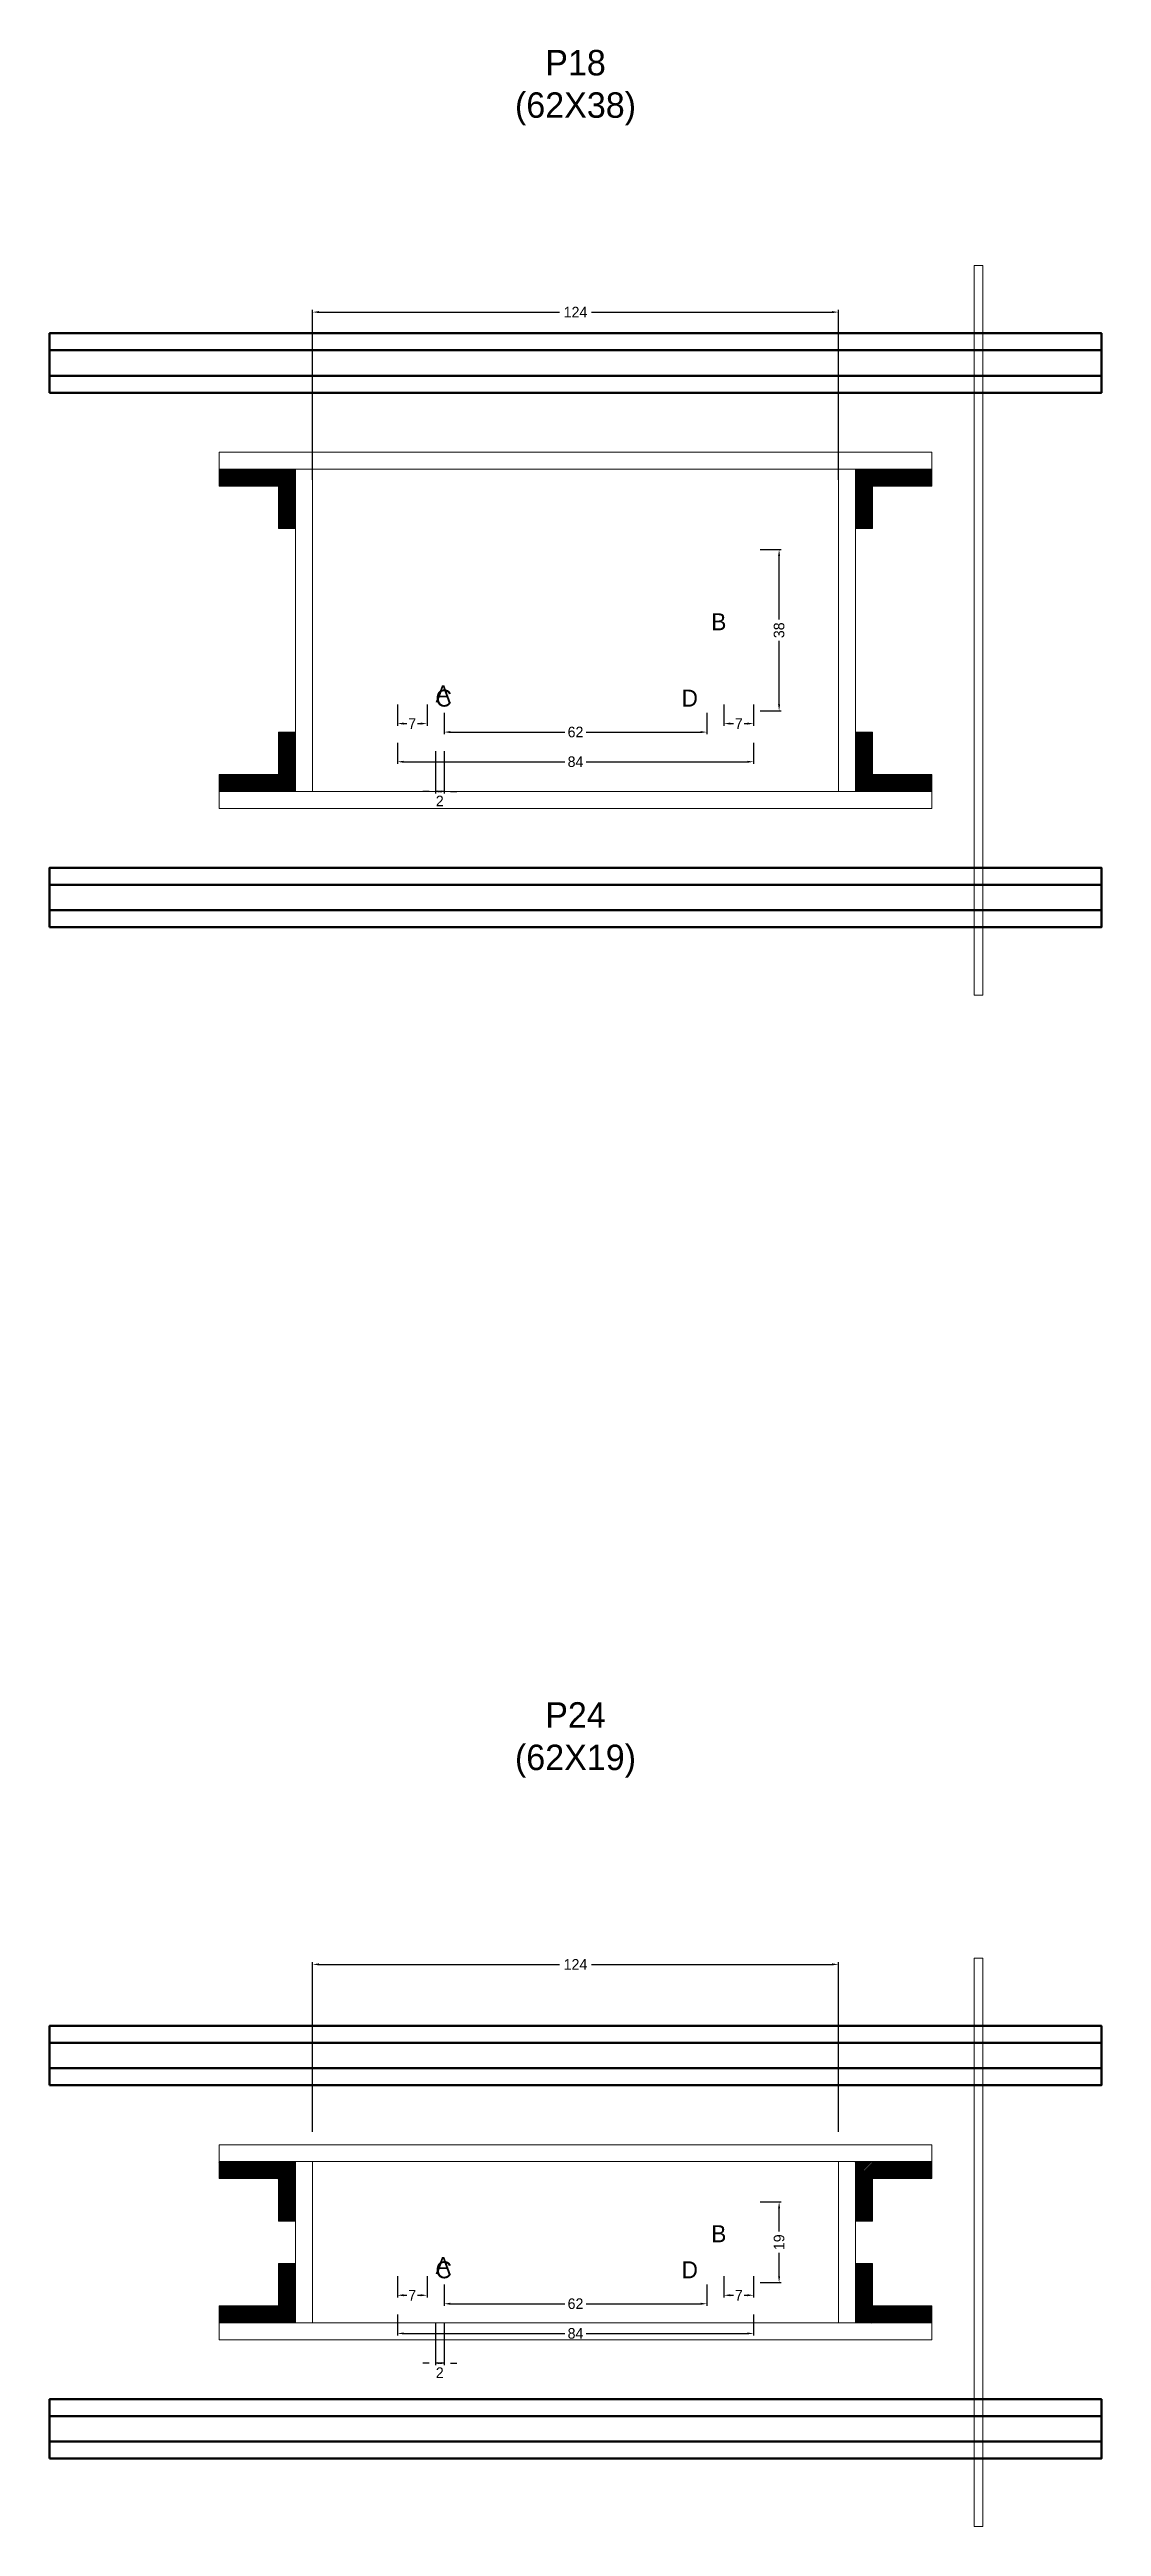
# Model space of a CAD drawing. Header units: centimetres. Extents: x -12000 to 4115, y -10266 to 2668.
# Drawn here: x -124 to 124, y -3727 to -3143 of the extents above; entities that cross this region are included whole.
import ezdxf

# ---------------------------------------------------------------- set-up
doc = ezdxf.new("R2010")
doc.units = ezdxf.units.CM
for name, color, linetype in [('COTA', 241, 'Continuous'), ('GRAVATA', 224, 'Continuous'), ('Hachura', 251, 'Continuous'), ('NOMENCLATURA', 7, 'Continuous'), ('SARRAFO', 251, 'Continuous')]:
    doc.layers.add(name, color=color, linetype=linetype)
doc.dimstyles.new('cotax2', dxfattribs={"dimtxt": 2.5, "dimasz": 1.5, "dimexe": 0.5, "dimexo": 0.5, "dimgap": 0.5, "dimtad": 1, "dimcen": 2.5, "dimazin": 3, "dimtfac": 1, "dimtmove": 0, "dimatfit": 3})

msp = doc.modelspace()

# ---------------------------------------------------------------- texts
at = {"layer": 'NOMENCLATURA'}
for s, p in [('B', (32, -3280)), ('A', (-33, -3297)), ('C', (-33, -3298)), ('D', (25, -3298)), ('B', (32, -3660)), ('A', (-33, -3667.5)), ('C', (-33, -3668.5)), ('D', (25, -3668.5))]:
    msp.add_text(s, height=4, dxfattribs=at).set_placement(p)
at = {"layer": 'NOMENCLATURA', "char_height": 6, "attachment_point": 8}
for s, insert in [('P18\\P(62X38)', (0, -3161)), ('P24\\P(62X19)', (0, -3550.5))]:
    msp.add_mtext(s, dxfattribs=dict(at, insert=insert))

# ---------------------------------------------------------------- blocks, each defined once
blk = doc.blocks.new('_CLOSEDFILLED')
at = {"color": 0, "linetype": 'BYBLOCK'}
blk.add_solid([(-1, 0.16), (0, 0), (-1, -0.16)], dxfattribs=at)
blk = doc.blocks.new('*D274')
for p, q in [((-42, -3677), (-42, -3682)), ((42, -3677), (42, -3682)), ((-40.5, -3681.5), (-2.5, -3681.5)), ((2.5, -3681.5), (40.5, -3681.5))]:
    blk.add_line(p, q)
at = {"layer": 'Defpoints'}
for p in [(-42, -3676.5), (42, -3676.5), (-42, -3681.5)]:
    blk.add_point(p, dxfattribs=at)
at = {"layer": 'COTA', "xscale": 1.5, "yscale": 1.5, "rotation": 180}
blk.add_blockref('_CLOSEDFILLED', (-42, -3681.5), dxfattribs=at)
at = {"layer": 'COTA', "xscale": 1.5, "yscale": 1.5}
blk.add_blockref('_CLOSEDFILLED', (42, -3681.5), dxfattribs=at)
at = {"layer": 'COTA', "insert": (0, -3681.5), "char_height": 2.5, "attachment_point": 5}
blk.add_mtext('84', dxfattribs=at)
blk = doc.blocks.new('*D275')
for p, q in [((-31, -3670), (-31, -3675)), ((31, -3670), (31, -3675)), ((-29.5, -3674.5), (-2.5, -3674.5)), ((2.5, -3674.5), (29.5, -3674.5))]:
    blk.add_line(p, q)
at = {"layer": 'Defpoints'}
for p in [(-31, -3669.5), (31, -3669.5), (-31, -3674.5)]:
    blk.add_point(p, dxfattribs=at)
at = {"layer": 'COTA', "xscale": 1.5, "yscale": 1.5, "rotation": 180}
blk.add_blockref('_CLOSEDFILLED', (-31, -3674.5), dxfattribs=at)
at = {"layer": 'COTA', "xscale": 1.5, "yscale": 1.5}
blk.add_blockref('_CLOSEDFILLED', (31, -3674.5), dxfattribs=at)
at = {"layer": 'COTA', "insert": (0, -3674.5), "char_height": 2.5, "attachment_point": 5}
blk.add_mtext('62', dxfattribs=at)
blk = doc.blocks.new('*D276')
for p, q in [((43.5, -3650.5), (48.5, -3650.5)), ((48, -3657.5), (48, -3652)), ((48, -3668), (48, -3662.5)), ((43.5, -3669.5), (48.5, -3669.5))]:
    blk.add_line(p, q)
at = {"layer": 'Defpoints'}
for p in [(43, -3650.5), (43, -3669.5), (48, -3669.5)]:
    blk.add_point(p, dxfattribs=at)
at = {"layer": 'COTA', "xscale": 1.5, "yscale": 1.5}
for p, rotation in [((48, -3650.5), 90), ((48, -3669.5), 270)]:
    blk.add_blockref('_CLOSEDFILLED', p, dxfattribs=dict(at, rotation=rotation))
at = {"layer": 'COTA', "insert": (48, -3660), "char_height": 2.5, "attachment_point": 5, "rotation": 90}
blk.add_mtext('19', dxfattribs=at)
blk = doc.blocks.new('*D277')
for p, q in [((-42, -3668), (-42, -3673)), ((-40.5, -3672.5), (-39.75, -3672.5)), ((-37.25, -3672.5), (-36.5, -3672.5)), ((-35, -3668), (-35, -3673))]:
    blk.add_line(p, q)
at = {"layer": 'Defpoints'}
for p in [(-42, -3667.5), (-42, -3672.5), (-35, -3667.5)]:
    blk.add_point(p, dxfattribs=at)
at = {"layer": 'COTA', "xscale": 1.5, "yscale": 1.5, "rotation": 180}
blk.add_blockref('_CLOSEDFILLED', (-42, -3672.5), dxfattribs=at)
at = {"layer": 'COTA', "xscale": 1.5, "yscale": 1.5}
blk.add_blockref('_CLOSEDFILLED', (-35, -3672.5), dxfattribs=at)
at = {"layer": 'COTA', "insert": (-38.5, -3672.5), "char_height": 2.5, "attachment_point": 5}
blk.add_mtext('7', dxfattribs=at)
blk = doc.blocks.new('*D278')
for p, q in [((35, -3668), (35, -3673)), ((36.5, -3672.5), (37.25, -3672.5)), ((39.75, -3672.5), (40.5, -3672.5)), ((42, -3668), (42, -3673))]:
    blk.add_line(p, q)
at = {"layer": 'Defpoints'}
for p in [(35, -3667.5), (35, -3672.5), (42, -3667.5)]:
    blk.add_point(p, dxfattribs=at)
at = {"layer": 'COTA', "xscale": 1.5, "yscale": 1.5, "rotation": 180}
blk.add_blockref('_CLOSEDFILLED', (35, -3672.5), dxfattribs=at)
at = {"layer": 'COTA', "xscale": 1.5, "yscale": 1.5}
blk.add_blockref('_CLOSEDFILLED', (42, -3672.5), dxfattribs=at)
at = {"layer": 'COTA', "insert": (38.5, -3672.5), "char_height": 2.5, "attachment_point": 5}
blk.add_mtext('7', dxfattribs=at)
blk = doc.blocks.new('*D279')
for p, q in [((-62, -3634), (-62, -3594)), ((-60.5, -3594.5), (-3.75, -3594.5)), ((3.75, -3594.5), (60.5, -3594.5)), ((62, -3634), (62, -3594))]:
    blk.add_line(p, q)
at = {"layer": 'Defpoints'}
for p in [(-62, -3594.5), (-62, -3634.5), (62, -3634.5)]:
    blk.add_point(p, dxfattribs=at)
at = {"layer": 'COTA', "xscale": 1.5, "yscale": 1.5, "rotation": 180}
blk.add_blockref('_CLOSEDFILLED', (-62, -3594.5), dxfattribs=at)
at = {"layer": 'COTA', "xscale": 1.5, "yscale": 1.5}
blk.add_blockref('_CLOSEDFILLED', (62, -3594.5), dxfattribs=at)
at = {"layer": 'COTA', "insert": (0, -3594.5), "char_height": 2.5, "attachment_point": 5}
blk.add_mtext('124', dxfattribs=at)
blk = doc.blocks.new('*D248')
for p, q in [((-42, -3306.5), (-42, -3311.5)), ((42, -3306.5), (42, -3311.5)), ((-40.5, -3311), (-2.5, -3311)), ((2.5, -3311), (40.5, -3311))]:
    blk.add_line(p, q)
at = {"layer": 'Defpoints'}
for p in [(-42, -3306), (42, -3306), (-42, -3311)]:
    blk.add_point(p, dxfattribs=at)
at = {"layer": 'COTA', "xscale": 1.5, "yscale": 1.5, "rotation": 180}
blk.add_blockref('_CLOSEDFILLED', (-42, -3311), dxfattribs=at)
at = {"layer": 'COTA', "xscale": 1.5, "yscale": 1.5}
blk.add_blockref('_CLOSEDFILLED', (42, -3311), dxfattribs=at)
at = {"layer": 'COTA', "insert": (0, -3311), "char_height": 2.5, "attachment_point": 5}
blk.add_mtext('84', dxfattribs=at)
blk = doc.blocks.new('*D249')
for p, q in [((-31, -3299.5), (-31, -3304.5)), ((-29.5, -3304), (-2.5, -3304)), ((2.5, -3304), (29.5, -3304)), ((31, -3299.5), (31, -3304.5))]:
    blk.add_line(p, q)
at = {"layer": 'Defpoints'}
for p in [(-31, -3299), (31, -3299), (-31, -3304)]:
    blk.add_point(p, dxfattribs=at)
at = {"layer": 'COTA', "xscale": 1.5, "yscale": 1.5, "rotation": 180}
blk.add_blockref('_CLOSEDFILLED', (-31, -3304), dxfattribs=at)
at = {"layer": 'COTA', "xscale": 1.5, "yscale": 1.5}
blk.add_blockref('_CLOSEDFILLED', (31, -3304), dxfattribs=at)
at = {"layer": 'COTA', "insert": (0, -3304), "char_height": 2.5, "attachment_point": 5}
blk.add_mtext('62', dxfattribs=at)
blk = doc.blocks.new('*D250')
for p, q in [((43.5, -3261), (48.5, -3261)), ((48, -3277.5), (48, -3262.5)), ((48, -3297.5), (48, -3282.5)), ((43.5, -3299), (48.5, -3299))]:
    blk.add_line(p, q)
at = {"layer": 'Defpoints'}
for p in [(43, -3261), (43, -3299), (48, -3299)]:
    blk.add_point(p, dxfattribs=at)
at = {"layer": 'COTA', "xscale": 1.5, "yscale": 1.5}
for p, rotation in [((48, -3261), 90), ((48, -3299), 270)]:
    blk.add_blockref('_CLOSEDFILLED', p, dxfattribs=dict(at, rotation=rotation))
at = {"layer": 'COTA', "insert": (48, -3280), "char_height": 2.5, "attachment_point": 5, "rotation": 90}
blk.add_mtext('38', dxfattribs=at)
blk = doc.blocks.new('*D251')
for p, q in [((-42, -3297.5), (-42, -3302.5)), ((-35, -3297.5), (-35, -3302.5)), ((-40.5, -3302), (-39.75, -3302)), ((-37.25, -3302), (-36.5, -3302))]:
    blk.add_line(p, q)
at = {"layer": 'Defpoints'}
for p in [(-42, -3297), (-35, -3297), (-42, -3302)]:
    blk.add_point(p, dxfattribs=at)
at = {"layer": 'COTA', "xscale": 1.5, "yscale": 1.5, "rotation": 180}
blk.add_blockref('_CLOSEDFILLED', (-42, -3302), dxfattribs=at)
at = {"layer": 'COTA', "xscale": 1.5, "yscale": 1.5}
blk.add_blockref('_CLOSEDFILLED', (-35, -3302), dxfattribs=at)
at = {"layer": 'COTA', "insert": (-38.5, -3302), "char_height": 2.5, "attachment_point": 5}
blk.add_mtext('7', dxfattribs=at)
blk = doc.blocks.new('*D252')
for p, q in [((35, -3297.5), (35, -3302.5)), ((42, -3297.5), (42, -3302.5)), ((36.5, -3302), (37.25, -3302)), ((39.75, -3302), (40.5, -3302))]:
    blk.add_line(p, q)
at = {"layer": 'Defpoints'}
for p in [(35, -3297), (42, -3297), (35, -3302)]:
    blk.add_point(p, dxfattribs=at)
at = {"layer": 'COTA', "xscale": 1.5, "yscale": 1.5, "rotation": 180}
blk.add_blockref('_CLOSEDFILLED', (35, -3302), dxfattribs=at)
at = {"layer": 'COTA', "xscale": 1.5, "yscale": 1.5}
blk.add_blockref('_CLOSEDFILLED', (42, -3302), dxfattribs=at)
at = {"layer": 'COTA', "insert": (38.5, -3302), "char_height": 2.5, "attachment_point": 5}
blk.add_mtext('7', dxfattribs=at)
blk = doc.blocks.new('*D253')
for p, q in [((-62, -3244.5), (-62, -3204.5)), ((-60.5, -3205), (-3.75, -3205)), ((3.75, -3205), (60.5, -3205)), ((62, -3244.5), (62, -3204.5))]:
    blk.add_line(p, q)
at = {"layer": 'Defpoints'}
for p in [(-62, -3205), (-62, -3245), (62, -3245)]:
    blk.add_point(p, dxfattribs=at)
at = {"layer": 'COTA', "xscale": 1.5, "yscale": 1.5, "rotation": 180}
blk.add_blockref('_CLOSEDFILLED', (-62, -3205), dxfattribs=at)
at = {"layer": 'COTA', "xscale": 1.5, "yscale": 1.5}
blk.add_blockref('_CLOSEDFILLED', (62, -3205), dxfattribs=at)
at = {"layer": 'COTA', "insert": (0, -3205), "char_height": 2.5, "attachment_point": 5}
blk.add_mtext('124', dxfattribs=at)

# ---------------------------------------------------------------- dimensions: what is measured, and where the dimension line sits
at = {"layer": 'COTA'}
for base, p1, p2, picture, middle in [((-62, -3205), (-62, -3245), (62, -3245), '*D253', (0, -3205)), ((-42, -3302), (-42, -3297), (-35, -3297), '*D251', (-38.5, -3302)), ((-31, -3304), (-31, -3299), (31, -3299), '*D249', (0, -3304)), ((35, -3302), (35, -3297), (42, -3297), '*D252', (38.5, -3302)), ((-42, -3311), (-42, -3306), (42, -3306), '*D248', (0, -3311)), ((-62, -3594.5), (-62, -3634.5), (62, -3634.5), '*D279', (0, -3594.5)), ((-42, -3672.5), (-42, -3667.5), (-35, -3667.5), '*D277', (-38.5, -3672.5)), ((-31, -3674.5), (-31, -3669.5), (31, -3669.5), '*D275', (0, -3674.5)), ((35, -3672.5), (35, -3667.5), (42, -3667.5), '*D278', (38.5, -3672.5)), ((-42, -3681.5), (-42, -3676.5), (42, -3676.5), '*D274', (0, -3681.5))]:
    dim = msp.add_linear_dim(base=base, p1=p1, p2=p2, dimstyle='cotax2', dxfattribs=at)
    dim.commit()
    dim.dimension.update_dxf_attribs({"geometry": picture, "text_midpoint": middle})
for base, p1, p2, picture, middle in [((48, -3299), (43, -3299), (43, -3261), '*D250', (48, -3280)), ((48, -3669.5), (43, -3669.5), (43, -3650.5), '*D276', (48, -3660))]:
    dim = msp.add_linear_dim(base=base, p1=p1, p2=p2, angle=90, dimstyle='cotax2', dxfattribs=at)
    dim.commit()
    dim.dimension.update_dxf_attribs({"geometry": picture, "text_midpoint": middle})
for base, p1, p2 in [((-31, -3318), (-31, -3308), (-33, -3308)), ((-31, -3688.5), (-31, -3678.5), (-33, -3678.5))]:
    msp.add_linear_dim(base=base, p1=p1, p2=p2, dimstyle='cotax2', dxfattribs=at).render()

# ---------------------------------------------------------------- hatches: boundary and pattern name
at = {"layer": 'SARRAFO'}
h = msp.add_hatch(dxfattribs=at)
h.set_pattern_fill('SOLID', scale=2)
h.paths.add_polyline_path([(-84, -3246), (-70, -3246), (-70, -3242), (-84, -3242)])
h = msp.add_hatch(dxfattribs=at)
h.set_pattern_fill('SOLID', scale=2)
h.paths.add_polyline_path([(-70, -3256), (-66, -3256), (-66, -3242), (-70, -3242)])
h = msp.add_hatch(dxfattribs=at)
h.set_pattern_fill('SOLID', scale=2)
h.paths.add_polyline_path([(66, -3256), (70, -3256), (70, -3242), (66, -3242)])
h = msp.add_hatch(dxfattribs=at)
h.set_pattern_fill('SOLID', scale=2)
h.paths.add_polyline_path([(70, -3246), (84, -3246), (84, -3242), (70, -3242)])
h = msp.add_hatch(dxfattribs=at)
h.set_pattern_fill('SOLID', scale=2)
h.paths.add_polyline_path([(-70, -3318), (-66, -3318), (-66, -3304), (-70, -3304)])
h = msp.add_hatch(dxfattribs=at)
h.set_pattern_fill('SOLID', scale=2)
h.paths.add_polyline_path([(66, -3318), (70, -3318), (70, -3304), (66, -3304)])
h = msp.add_hatch(dxfattribs=at)
h.set_pattern_fill('SOLID', scale=2)
h.paths.add_polyline_path([(-84, -3318), (-70, -3318), (-70, -3314), (-84, -3314)])
h = msp.add_hatch(dxfattribs=at)
h.set_pattern_fill('SOLID', scale=2)
h.paths.add_polyline_path([(70, -3318), (84, -3318), (84, -3314), (70, -3314)])
h = msp.add_hatch(dxfattribs=at)
h.set_pattern_fill('SOLID', scale=2)
h.paths.add_polyline_path([(-84, -3645), (-70, -3645), (-70, -3641), (-84, -3641)])
h = msp.add_hatch(dxfattribs=at)
h.set_pattern_fill('SOLID', scale=2)
h.paths.add_polyline_path([(-70, -3655), (-66, -3655), (-66, -3641), (-70, -3641)])
h = msp.add_hatch(dxfattribs=at)
h.set_pattern_fill('SOLID', scale=2)
h.paths.add_polyline_path([(66, -3655), (70, -3655), (70, -3641), (66, -3641)])
h = msp.add_hatch(dxfattribs=at)
h.set_pattern_fill('SOLID', scale=2)
h.paths.add_polyline_path([(70, -3645), (84, -3645), (84, -3641), (70, -3641)])
h = msp.add_hatch(dxfattribs=at)
h.set_pattern_fill('SOLID', scale=2)
h.paths.add_polyline_path([(-70, -3679), (-66, -3679), (-66, -3665), (-70, -3665)])
h = msp.add_hatch(dxfattribs=at)
h.set_pattern_fill('SOLID', scale=2)
h.paths.add_polyline_path([(66, -3679), (70, -3679), (70, -3665), (66, -3665)])
h = msp.add_hatch(dxfattribs=at)
h.set_pattern_fill('SOLID', scale=2)
h.paths.add_polyline_path([(-84, -3679), (-70, -3679), (-70, -3675), (-84, -3675)])
h = msp.add_hatch(dxfattribs=at)
h.set_pattern_fill('SOLID', scale=2)
h.paths.add_polyline_path([(70, -3679), (84, -3679), (84, -3675), (70, -3675)])

# ---------------------------------------------------------------- linework, layer by layer
at = {"layer": 'GRAVATA', "lineweight": 50}
for points in [[(-124, -3224), (124, -3224), (124, -3210), (-124, -3210)], [(-124, -3220), (124, -3220), (124, -3214), (-124, -3214)], [(-124, -3350), (124, -3350), (124, -3336), (-124, -3336)], [(-124, -3346), (124, -3346), (124, -3340), (-124, -3340)], [(-124, -3623), (124, -3623), (124, -3609), (-124, -3609)], [(-124, -3619), (124, -3619), (124, -3613), (-124, -3613)], [(-124, -3711), (124, -3711), (124, -3697), (-124, -3697)], [(-124, -3707), (124, -3707), (124, -3701), (-124, -3701)]]:
    msp.add_lwpolyline(points, close=True, dxfattribs=at)
at = {"layer": 'Hachura', "lineweight": 13}
for points in [[(94, -3366), (96, -3366), (96, -3194), (94, -3194)], [(94, -3727), (96, -3727), (96, -3593), (94, -3593)]]:
    msp.add_lwpolyline(points, close=True, dxfattribs=at)
at = {"layer": 'Hachura', "lineweight": 18}
for points in [[(-84, -3242), (84, -3242), (84, -3238), (-84, -3238)], [(-66, -3318), (-62, -3318), (-62, -3242), (-66, -3242)], [(62, -3318), (66, -3318), (66, -3242), (62, -3242)], [(-84, -3322), (84, -3322), (84, -3318), (-84, -3318)], [(-84, -3641), (84, -3641), (84, -3637), (-84, -3637)], [(-66, -3679), (-62, -3679), (-62, -3641), (-66, -3641)], [(62, -3679), (66, -3679), (66, -3641), (62, -3641)], [(-84, -3683), (84, -3683), (84, -3679), (-84, -3679)]]:
    msp.add_lwpolyline(points, close=True, dxfattribs=at)
at = {"layer": 'SARRAFO', "lineweight": 13}
for points in [[(-84, -3246), (-70, -3246), (-70, -3242), (-84, -3242)], [(-70, -3256), (-66, -3256), (-66, -3242), (-70, -3242)], [(66, -3256), (70, -3256), (70, -3242), (66, -3242)], [(70, -3246), (84, -3246), (84, -3242), (70, -3242)], [(-70, -3318), (-66, -3318), (-66, -3304), (-70, -3304)], [(66, -3318), (70, -3318), (70, -3304), (66, -3304)], [(-84, -3318), (-70, -3318), (-70, -3314), (-84, -3314)], [(70, -3318), (84, -3318), (84, -3314), (70, -3314)], [(-84, -3645), (-70, -3645), (-70, -3641), (-84, -3641)], [(-70, -3655), (-66, -3655), (-66, -3641), (-70, -3641)], [(66, -3655), (70, -3655), (70, -3641), (66, -3641)], [(70, -3645), (84, -3645), (84, -3641), (70, -3641)], [(-70, -3679), (-66, -3679), (-66, -3665), (-70, -3665)], [(66, -3679), (70, -3679), (70, -3665), (66, -3665)], [(-84, -3679), (-70, -3679), (-70, -3675), (-84, -3675)], [(70, -3679), (84, -3679), (84, -3675), (70, -3675)]]:
    msp.add_lwpolyline(points, close=True, dxfattribs=at)

msp.set_redraw_order([(e.dxf.handle, doc.entitydb.next_handle()) for e in msp.query("TEXT MTEXT ATTDEF DIMENSION ARC_DIMENSION")])  # texts and dimensions are drawn at this point

doc.saveas('drawing.dxf')
